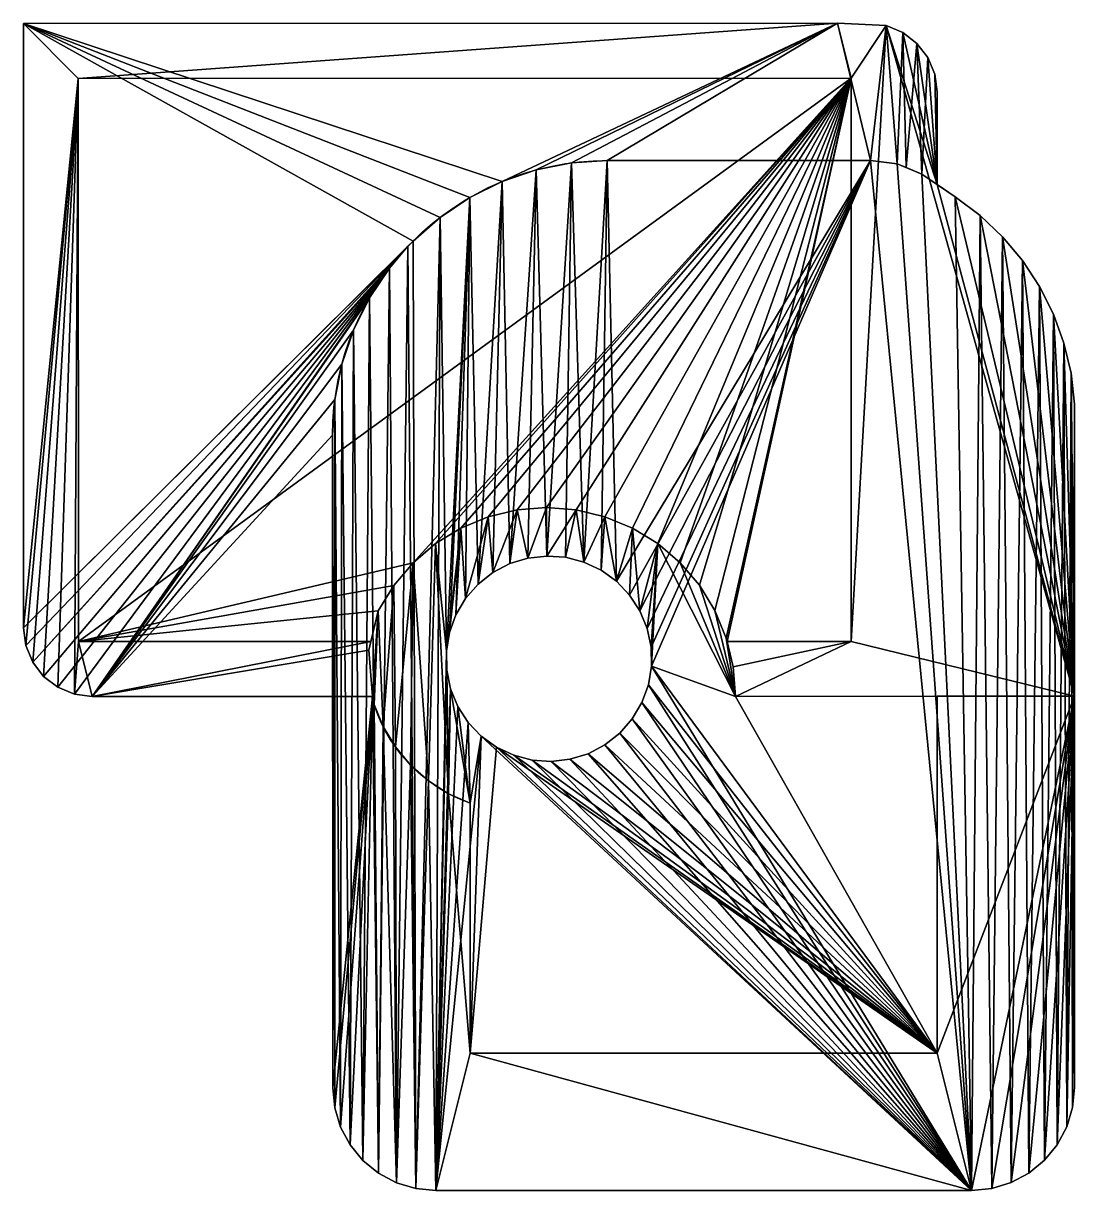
# Model space of a CAD drawing. Extents: x 117 to 132.3, y 125.4 to 142.4.
import ezdxf

# ---------------------------------------------------------------- set-up
doc = ezdxf.new("R2010")
doc.units = 0
doc.layers.get('0').update_dxf_attribs({"color": 13, "linetype": 'CONTINUOUS'})

# ---------------------------------------------------------------- blocks, each defined once
blk = doc.blocks.new('GROUP_1')
for p, q in [((11.85, 16.998, 12.348), (0, 16.995, 12.348)), ((11.85, 16.998, 12.348), (12.56, 16.964, 12.348)), ((11.85, 16.998, 7.348), (11.85, 16.998, 12.348)), ((11.85, 16.998, 7.348), (0, 16.995, 7.348)), ((0.002, 8.195, 7.348), (0, 16.995, 7.348)), ((0, 16.995, 12.348), (0.002, 8.195, 12.348)), ((0, 16.995, 12.348), (0, 16.995, 7.348)), ((11.85, 16.998, 7.348), (12.56, 16.964, 7.348)), ((12.56, 16.964, 12.348), (12.802, 16.864, 12.348)), ((12.56, 16.964, 7.348), (12.802, 16.864, 7.348)), ((12.56, 16.964, 7.348), (12.56, 16.964, 12.348)), ((12.802, 16.864, 12.348), (13.009, 16.705, 12.348)), ((12.802, 16.864, 7.348), (13.009, 16.705, 7.348)), ((12.802, 16.864, 7.348), (12.802, 16.864, 12.348)), ((13.009, 16.705, 12.348), (13.168, 16.498, 12.348)), ((13.009, 16.705, 7.348), (13.168, 16.498, 7.348)), ((13.009, 16.705, 7.348), (13.009, 16.705, 12.348)), ((13.168, 16.498, 12.348), (13.268, 16.257, 12.348)), ((13.168, 16.498, 7.348), (13.268, 16.257, 7.348)), ((13.168, 16.498, 7.348), (13.168, 16.498, 12.348)), ((12.05, 16.198, 12.348), (0.8, 16.195, 12.348)), ((12.05, 16.198, 9.348), (0.8, 16.195, 9.348)), ((0.8, 16.195, 12.348), (0.802, 7.995, 12.348)), ((0.8, 16.195, 12.348), (0.8, 16.195, 9.348)), ((0.8, 16.195, 9.348), (0.802, 7.995, 9.348)), ((12.052, 7.998, 12.348), (12.05, 16.198, 12.348)), ((12.05, 16.198, 12.348), (12.05, 16.198, 9.348)), ((12.052, 7.998, 9.348), (12.05, 16.198, 9.348)), ((13.268, 16.257, 12.348), (13.302, 15.998, 12.348)), ((13.268, 16.257, 7.348), (13.302, 15.998, 7.348)), ((13.268, 16.257, 7.348), (13.268, 16.257, 12.348)), ((13.302, 14.65, 12.348), (13.302, 15.998, 12.348)), ((13.302, 14.65, 7.348), (13.302, 15.998, 7.348)), ((13.302, 15.998, 7.348), (13.302, 15.998, 12.348)), ((7.979, 14.966), (7.979, 14.966, 7.348)), ((12.331, 15.002, 7.348), (8.501, 15.001, 7.348)), ((12.331, 15.002), (8.501, 15.001)), ((8.501, 15.001), (8.501, 15.001, 7.348)), ((12.331, 15.002), (12.331, 15.002, 7.348)), ((7.466, 14.863), (7.466, 14.863, 7.348)), ((12.719, 14.951), (12.719, 14.951, 7.348)), ((13.081, 14.801), (13.081, 14.801, 7.348)), ((13.081, 14.801, 7.348), (13.302, 14.65, 7.348)), ((13.081, 14.801), (13.567, 14.469)), ((6.97, 14.695), (6.97, 14.695, 7.348)), ((13.302, 14.65, 7.348), (13.302, 14.65, 12.348)), ((13.302, 14.65, 12.348), (13.567, 14.469, 12.348)), ((6.501, 14.463), (6.501, 14.463, 7.348)), ((13.567, 14.469), (13.929, 14.199)), ((13.567, 14.469), (13.567, 14.469, 12.348)), ((13.567, 14.469, 12.348), (13.929, 14.199, 12.348)), ((6.067, 14.172), (6.067, 14.172, 7.348)), ((13.929, 14.199), (13.929, 14.199, 12.348)), ((13.929, 14.199, 12.348), (14.256, 13.89, 12.348)), ((13.929, 14.199), (14.256, 13.89)), ((5.673, 13.827), (5.673, 13.827, 7.348)), ((14.256, 13.89), (14.256, 13.89, 12.348)), ((14.256, 13.89), (14.546, 13.544)), ((14.256, 13.89, 12.348), (14.546, 13.544, 12.348)), ((5.597, 13.751), (5.597, 13.751, 7.348)), ((5.329, 13.434), (5.329, 13.434, 7.348)), ((14.546, 13.544), (14.546, 13.544, 12.348)), ((14.546, 13.544), (14.793, 13.167)), ((14.546, 13.544, 12.348), (14.793, 13.167, 12.348)), ((14.793, 13.167), (14.995, 12.764)), ((14.793, 13.167), (14.793, 13.167, 12.348)), ((14.793, 13.167, 12.348), (14.995, 12.764, 12.348)), ((5.038, 12.999), (5.038, 12.999, 7.348)), ((14.995, 12.764), (14.995, 12.764, 12.348)), ((14.995, 12.764, 12.348), (15.148, 12.34, 12.348)), ((14.995, 12.764), (15.148, 12.34)), ((4.807, 12.53), (4.807, 12.53, 7.348)), ((15.148, 12.34, 12.348), (15.251, 11.901, 12.348)), ((15.148, 12.34), (15.148, 12.34, 12.348)), ((15.148, 12.34), (15.251, 11.901)), ((4.638, 12.035), (4.638, 12.035, 7.348)), ((15.251, 11.901, 12.348), (15.303, 11.453, 12.348)), ((15.251, 11.901), (15.303, 11.453)), ((15.251, 11.901), (15.251, 11.901, 12.348)), ((4.536, 11.522), (4.536, 11.522, 7.348)), ((15.303, 11.453), (15.304, 1.502)), ((15.303, 11.453), (15.303, 11.453, 12.348)), ((15.303, 11.453, 12.348), (15.303, 7.199, 12.348)), ((4.503, 7.196, 7.348), (4.502, 11, 7.348)), ((4.502, 11), (4.502, 11, 7.348)), ((4.504, 1.5), (4.502, 11)), ((7.187, 9.913, 9.348), (6.767, 9.812, 9.348)), ((7.617, 9.947, 9.348), (7.187, 9.913, 9.348)), ((7.187, 9.913, 9.348), (7.187, 9.913, 2)), ((8.047, 9.913, 9.348), (7.617, 9.947, 9.348)), ((7.617, 9.947, 9.348), (7.617, 9.947, 2)), ((8.047, 9.913, 9.348), (8.047, 9.913, 2)), ((8.467, 9.812, 9.348), (8.047, 9.913, 9.348)), ((6.767, 9.812, 9.348), (6.369, 9.646, 9.348)), ((6.767, 9.812, 9.348), (6.767, 9.812, 2)), ((8.866, 9.647, 9.348), (8.467, 9.812, 9.348)), ((8.467, 9.812, 9.348), (8.467, 9.812, 2)), ((6.369, 9.646, 9.348), (6.001, 9.421, 9.348)), ((6.369, 9.646, 9.348), (6.369, 9.646, 2)), ((8.866, 9.647, 9.348), (8.866, 9.647, 2)), ((9.234, 9.422, 9.348), (8.866, 9.647, 9.348)), ((6.001, 9.421, 9.348), (5.673, 9.141, 9.348)), ((6.001, 9.421, 9.348), (6.001, 9.421, 2)), ((9.562, 9.142, 9.348), (9.234, 9.422, 9.348)), ((9.234, 9.422, 9.348), (9.234, 9.422, 2)), ((7.344, 9.211), (7.08, 9.13)), ((7.08, 9.13, 2), (7.344, 9.211, 2)), ((7.619, 9.241), (7.344, 9.211)), ((7.344, 9.211, 2), (7.619, 9.241, 2)), ((7.344, 9.211), (7.344, 9.211, 2)), ((7.619, 9.241), (7.619, 9.241, 2)), ((7.894, 9.222), (7.619, 9.241)), ((7.619, 9.241, 2), (7.894, 9.222, 2)), ((7.894, 9.222), (7.894, 9.222, 2)), ((8.161, 9.152), (7.894, 9.222)), ((7.894, 9.222, 2), (8.161, 9.152, 2)), ((5.673, 9.141, 9.348), (5.393, 8.812, 9.348)), ((5.673, 9.141, 9.348), (5.673, 9.141, 2)), ((7.08, 9.13), (6.836, 9.001)), ((6.836, 9.001, 2), (7.08, 9.13, 2)), ((7.08, 9.13), (7.08, 9.13, 2)), ((8.161, 9.152), (8.161, 9.152, 2)), ((8.411, 9.034), (8.161, 9.152)), ((8.161, 9.152, 2), (8.411, 9.034, 2)), ((8.411, 9.034), (8.411, 9.034, 2)), ((8.635, 8.873), (8.411, 9.034)), ((8.411, 9.034, 2), (8.635, 8.873, 2)), ((9.842, 8.814, 9.348), (9.562, 9.142, 9.348)), ((9.562, 9.142, 9.348), (9.562, 9.142, 2)), ((6.836, 9.001), (6.619, 8.83)), ((6.619, 8.83, 2), (6.836, 9.001, 2)), ((6.836, 9.001), (6.836, 9.001, 2)), ((8.825, 8.673), (8.635, 8.873)), ((8.635, 8.873, 2), (8.825, 8.673, 2)), ((8.635, 8.873), (8.635, 8.873, 2)), ((5.393, 8.812, 9.348), (5.167, 8.444, 9.348)), ((5.393, 8.812, 9.348), (5.393, 8.812, 2)), ((6.437, 8.623, 2), (6.619, 8.83, 2)), ((6.619, 8.83), (6.437, 8.623)), ((6.619, 8.83), (6.619, 8.83, 2)), ((8.825, 8.673), (8.825, 8.673, 2)), ((8.975, 8.441), (8.825, 8.673)), ((8.825, 8.673, 2), (8.975, 8.441, 2)), ((10.068, 8.446, 9.348), (9.842, 8.814, 9.348)), ((9.842, 8.814, 9.348), (9.842, 8.814, 2)), ((6.437, 8.623, 2), (6.297, 8.385, 2)), ((6.437, 8.623), (6.297, 8.385)), ((6.437, 8.623), (6.437, 8.623, 2)), ((5.029, 7.869, 2), (5.167, 8.444, 2)), ((5.167, 8.444, 9.348), (5.059, 7.996, 9.348)), ((5.167, 8.444, 9.348), (5.167, 8.444, 2)), ((6.203, 8.125, 2), (6.297, 8.385, 2)), ((6.297, 8.385), (6.203, 8.125)), ((6.297, 8.385), (6.297, 8.385, 2)), ((9.08, 8.186), (8.975, 8.441)), ((8.975, 8.441), (8.975, 8.441, 2)), ((8.975, 8.441, 2), (9.08, 8.186, 2)), ((10.233, 8.047, 9.348), (10.068, 8.446, 9.348)), ((10.068, 8.446, 9.348), (10.068, 8.446, 2)), ((0.002, 8.195, 7.348), (0.002, 8.195, 12.348)), ((9.137, 7.915), (9.08, 8.186)), ((9.08, 8.186), (9.08, 8.186, 2)), ((9.08, 8.186, 2), (9.137, 7.915, 2)), ((5.059, 7.996, 12.348), (0.802, 7.995, 12.348)), ((0.802, 7.995, 9.348), (5.059, 7.996, 9.348)), ((0.802, 7.995, 12.348), (0.802, 7.995, 9.348)), ((5.029, 7.869, 12.348), (5.059, 7.996, 12.348)), ((5.059, 7.996, 9.348), (5.059, 7.996, 12.348)), ((6.158, 7.853, 2), (6.203, 8.125, 2)), ((6.203, 8.125), (6.158, 7.853)), ((6.203, 8.125), (6.203, 8.125, 2)), ((10.233, 8.047, 9.348), (10.233, 8.047, 2)), ((10.233, 8.047, 9.348), (10.245, 7.997, 9.348)), ((12.052, 7.998, 12.348), (10.245, 7.997, 12.348)), ((12.052, 7.998, 9.348), (10.245, 7.997, 9.348)), ((10.245, 7.997, 9.348), (10.245, 7.997, 12.348)), ((12.052, 7.998, 12.348), (12.052, 7.998, 9.348)), ((0.036, 7.936, 7.348), (0.036, 7.936, 12.348)), ((5.081, 7.196, 12.348), (5.029, 7.869, 12.348)), ((5.029, 7.869, 12.348), (5.029, 7.869, 2)), ((5.081, 7.196, 2), (5.029, 7.869, 2)), ((6.158, 7.853), (6.158, 7.853, 2)), ((6.163, 7.577, 2), (6.158, 7.853, 2)), ((6.158, 7.853), (6.163, 7.577)), ((9.143, 7.639), (9.137, 7.915)), ((9.137, 7.915), (9.137, 7.915, 2)), ((9.137, 7.915, 2), (9.143, 7.639, 2)), ((0.136, 7.695, 7.348), (0.136, 7.695, 12.348)), ((0.295, 7.488, 7.348), (0.295, 7.488, 12.348)), ((6.163, 7.577), (6.163, 7.577, 2)), ((6.22, 7.306, 2), (6.163, 7.577, 2)), ((6.163, 7.577), (6.22, 7.306)), ((9.098, 7.367), (9.143, 7.639)), ((9.143, 7.639, 2), (9.098, 7.367, 2)), ((9.143, 7.639), (9.143, 7.639, 2)), ((10.334, 7.627, 12.348), (10.334, 7.627, 2)), ((0.502, 7.329, 7.348), (0.502, 7.329, 12.348)), ((9.003, 7.107), (9.098, 7.367)), ((9.098, 7.367, 2), (9.003, 7.107, 2)), ((9.098, 7.367), (9.098, 7.367, 2)), ((0.744, 7.229, 7.348), (0.744, 7.229, 12.348)), ((1.003, 7.195, 7.348), (4.503, 7.196, 7.348)), ((1.003, 7.195, 12.348), (5.081, 7.196, 12.348)), ((1.003, 7.195, 7.348), (1.003, 7.195, 12.348)), ((4.504, 1.5, 7.348), (4.503, 7.196, 7.348)), ((4.503, 7.196, 7.348), (5.081, 7.196, 7.348)), ((5.081, 7.196, 2), (5.081, 7.196, 7.348)), ((5.081, 7.196, 12.348), (5.081, 7.196, 7.348)), ((6.22, 7.306), (6.22, 7.306, 2)), ((6.22, 7.306, 2), (6.325, 7.051, 2)), ((6.22, 7.306), (6.325, 7.051)), ((10.368, 7.197, 12.348), (15.303, 7.199, 12.348)), ((10.368, 7.197, 2), (13.303, 7.198, 2)), ((10.368, 7.197, 12.348), (10.368, 7.197, 2)), ((13.303, 7.198, 7.348), (15.303, 7.199, 7.348)), ((13.303, 7.198, 2), (13.303, 7.198, 7.348)), ((13.303, 7.198, 7.348), (13.304, 2.002, 7.348)), ((13.303, 7.198, 2), (13.304, 2.002, 2)), ((15.303, 7.199, 7.348), (15.303, 7.199, 12.348)), ((15.303, 7.199, 7.348), (15.304, 1.502, 7.348)), ((5.108, 7.078, 7.348), (5.108, 7.078, 2)), ((6.325, 7.051), (6.325, 7.051, 2)), ((6.325, 7.051), (6.475, 6.819)), ((6.475, 6.819, 2), (6.325, 7.051, 2)), ((8.863, 6.87), (9.003, 7.107)), ((9.003, 7.107, 2), (8.863, 6.87, 2)), ((9.003, 7.107), (9.003, 7.107, 2)), ((6.475, 6.819), (6.666, 6.619)), ((6.475, 6.819), (6.475, 6.819, 2)), ((6.666, 6.619, 2), (6.475, 6.819, 2)), ((8.681, 6.662), (8.863, 6.87)), ((8.863, 6.87, 2), (8.681, 6.662, 2)), ((8.863, 6.87), (8.863, 6.87, 2)), ((5.238, 6.758, 7.348), (5.238, 6.758, 2)), ((8.464, 6.491), (8.681, 6.662)), ((8.681, 6.662, 2), (8.464, 6.491, 2)), ((8.681, 6.662), (8.681, 6.662, 2)), ((5.416, 6.461, 7.348), (5.416, 6.461, 2)), ((6.666, 6.619), (6.889, 6.458)), ((6.666, 6.619), (6.666, 6.619, 2)), ((6.889, 6.458, 2), (6.666, 6.619, 2)), ((8.22, 6.362), (8.464, 6.491)), ((8.464, 6.491, 2), (8.22, 6.362, 2)), ((8.464, 6.491), (8.464, 6.491, 2)), ((6.889, 6.458), (7.139, 6.34)), ((6.889, 6.458), (6.889, 6.458, 2)), ((7.139, 6.34, 2), (6.889, 6.458, 2)), ((7.139, 6.34), (7.406, 6.27)), ((7.139, 6.34), (7.139, 6.34, 2)), ((7.406, 6.27, 2), (7.139, 6.34, 2)), ((7.956, 6.281), (8.22, 6.362)), ((8.22, 6.362, 2), (7.956, 6.281, 2)), ((8.22, 6.362), (8.22, 6.362, 2)), ((5.637, 6.195, 7.348), (5.637, 6.195, 2)), ((7.406, 6.27), (7.682, 6.25)), ((7.406, 6.27), (7.406, 6.27, 2)), ((7.682, 6.25, 2), (7.406, 6.27, 2)), ((7.682, 6.25), (7.956, 6.281)), ((7.956, 6.281, 2), (7.682, 6.25, 2)), ((7.682, 6.25), (7.682, 6.25, 2)), ((7.956, 6.281), (7.956, 6.281, 2)), ((5.896, 5.966, 7.348), (5.896, 5.966, 2)), ((6.187, 5.779, 7.348), (6.187, 5.779, 2)), ((6.503, 5.64, 7.348), (6.503, 5.64, 2)), ((6.504, 2, 7.348), (6.503, 5.64, 7.348)), ((6.504, 2, 2), (6.503, 5.64, 2)), ((13.304, 2.002, 2), (6.504, 2, 2)), ((13.304, 2.002, 7.348), (6.504, 2, 7.348)), ((6.504, 2, 2), (6.504, 2, 7.348)), ((13.304, 2.002, 2), (13.304, 2.002, 7.348)), ((4.504, 1.5), (4.504, 1.5, 7.348)), ((15.304, 1.502), (15.304, 1.502, 7.348)), ((4.533, 1.207), (4.533, 1.207, 7.348)), ((15.275, 1.21), (15.275, 1.21, 7.348)), ((4.618, 0.926), (4.618, 0.926, 7.348)), ((15.19, 0.928), (15.19, 0.928, 7.348)), ((4.757, 0.666), (4.757, 0.666, 7.348)), ((15.051, 0.669), (15.051, 0.669, 7.348)), ((4.944, 0.439), (4.944, 0.439, 7.348)), ((14.865, 0.442), (14.865, 0.442, 7.348)), ((5.171, 0.253), (5.171, 0.253, 7.348)), ((14.638, 0.255), (14.638, 0.255, 7.348)), ((5.43, 0.114), (5.43, 0.114, 7.348)), ((5.712, 0.029), (5.712, 0.029, 7.348)), ((6.004, 0), (13.804, 0.002)), ((6.004, 0, 7.348), (13.804, 0.002, 7.348)), ((6.004, 0), (6.004, 0, 7.348)), ((13.804, 0.002), (13.804, 0.002, 7.348)), ((14.097, 0.031), (14.097, 0.031, 7.348)), ((14.378, 0.116), (14.378, 0.116, 7.348))]:
    blk.add_line(p, q)
for points in [[(4.502, 11, 7.348), (4.536, 11.522, 7.348), (4.638, 12.035, 7.348), (4.807, 12.53, 7.348), (5.038, 12.999, 7.348), (5.329, 13.434, 7.348), (5.597, 13.751, 7.348), (5.673, 13.827, 7.348), (6.067, 14.172, 7.348), (6.501, 14.463, 7.348), (6.97, 14.695, 7.348), (7.466, 14.863, 7.348), (7.979, 14.966, 7.348), (8.501, 15.001, 7.348)], [(13.081, 14.801, 7.348), (12.851, 14.896, 7.348), (12.719, 14.951, 7.348), (12.331, 15.002, 7.348)], [(13.081, 14.801, 0), (12.719, 14.951, 0), (12.331, 15.002, 0)], [(5.167, 8.444, 2), (5.393, 8.812, 2), (5.673, 9.141, 2), (6.001, 9.421, 2), (6.369, 9.646, 2), (6.767, 9.812, 2), (7.187, 9.913, 2), (7.617, 9.947, 2), (8.047, 9.913, 2), (8.467, 9.812, 2), (8.866, 9.647, 2), (9.234, 9.422, 2), (9.562, 9.142, 2), (9.842, 8.814, 2), (10.068, 8.446, 2), (10.233, 8.047, 2), (10.334, 7.627, 2), (10.368, 7.197, 2)], [(1.003, 7.195, 7.348), (0.744, 7.229, 7.348), (0.502, 7.329, 7.348), (0.295, 7.488, 7.348), (0.136, 7.695, 7.348), (0.036, 7.936, 7.348), (0.002, 8.195, 7.348)], [(1.003, 7.195, 12.348), (0.744, 7.229, 12.348), (0.502, 7.329, 12.348), (0.295, 7.488, 12.348), (0.136, 7.695, 12.348), (0.036, 7.936, 12.348), (0.002, 8.195, 12.348)], [(10.245, 7.997, 12.348), (10.334, 7.627, 12.348), (10.368, 7.197, 12.348)], [(4.504, 1.5, 7.348), (4.533, 1.207, 7.348), (4.618, 0.926, 7.348), (4.757, 0.666, 7.348), (4.944, 0.439, 7.348), (5.171, 0.253, 7.348), (5.43, 0.114, 7.348), (5.712, 0.029, 7.348), (6.004, 0, 7.348)], [(4.504, 1.5, 0), (4.533, 1.207, 0), (4.618, 0.926, 0), (4.757, 0.666, 0), (4.944, 0.439, 0), (5.171, 0.253, 0), (5.43, 0.114, 0), (5.712, 0.029, 0), (6.004, 0, 0)], [(13.804, 0.002, 7.348), (14.097, 0.031, 7.348), (14.378, 0.116, 7.348), (14.638, 0.255, 7.348), (14.865, 0.442, 7.348), (15.051, 0.669, 7.348), (15.19, 0.928, 7.348), (15.275, 1.21, 7.348), (15.304, 1.502, 7.348)], [(13.804, 0.002, 0), (14.097, 0.031, 0), (14.378, 0.116, 0), (14.638, 0.255, 0), (14.865, 0.442, 0), (15.051, 0.669, 0), (15.19, 0.928, 0), (15.275, 1.21, 0), (15.304, 1.502, 0)]]:
    blk.add_polyline3d(points)
at = {"extrusion": (-2.83202e-18, -3.71057e-15, -1)}
for centre, radius, start, end in [((-8.505, 10.997), 4.004, 0.0357, 89.9347), ((-7.25, 7.76, -2), 2.248, 289.4169, 345.4327)]:
    blk.add_arc(centre, radius, start, end, dxfattribs=at)
at = {"extrusion": (3.7507e-15, 6.93812e-15, -1)}
blk.add_arc((-7.25, 7.76, -7.348), 2.248, 289.4169, 345.4327, dxfattribs=at)
mesh = blk.add_polyface()
corners = [(0, 16.995, 7.348), (11.85, 16.998, 12.348), (11.85, 16.998, 7.348), (0, 16.995, 12.348)]
mesh.append_faces([[corners[k] for k in face] for face in [(0, 1, 2), (1, 0, 3)]], dxfattribs={"vtx0": -1})
mesh = blk.add_polyface()
corners = [(5.081, 7.196, 12.348), (5.029, 7.869, 12.348), (1.003, 7.195, 12.348), (0.744, 7.229, 12.348), (0.802, 7.995, 12.348), (0.8, 16.195, 12.348), (5.059, 7.996, 12.348), (10.334, 7.627, 12.348), (12.052, 7.998, 12.348), (10.245, 7.997, 12.348), (10.368, 7.197, 12.348), (15.303, 7.199, 12.348), (12.56, 16.964, 12.348), (13.302, 14.65, 12.348), (12.802, 16.864, 12.348), (13.009, 16.705, 12.348), (13.168, 16.498, 12.348), (13.268, 16.257, 12.348), (13.302, 15.998, 12.348), (13.567, 14.469, 12.348), (13.929, 14.199, 12.348), (14.256, 13.89, 12.348), (14.546, 13.544, 12.348), (14.793, 13.167, 12.348), (14.995, 12.764, 12.348), (15.148, 12.34, 12.348), (15.251, 11.901, 12.348), (15.303, 11.453, 12.348), (0, 16.995, 12.348), (11.85, 16.998, 12.348), (0.002, 8.195, 12.348), (0.036, 7.936, 12.348), (0.136, 7.695, 12.348), (0.295, 7.488, 12.348), (0.502, 7.329, 12.348), (12.05, 16.198, 12.348)]
mesh.append_faces([[corners[k] for k in face] for face in [(7, 8, 9), (17, 13, 18), (26, 11, 27)]], dxfattribs={"vtx0": -1})
mesh.append_faces([[corners[k] for k in face] for face in [(4, 2, 6), (6, 2, 1), (12, 13, 14), (14, 13, 15), (15, 13, 16), (16, 13, 17), (13, 11, 19), (19, 11, 20), (20, 11, 21), (21, 11, 22), (22, 11, 23), (23, 11, 24), (24, 11, 25), (25, 11, 26), (28, 5, 29), (29, 35, 12)]], dxfattribs={"vtx0": -1, "vtx1": -1})
mesh.append_faces([[corners[k] for k in face] for face in [(8, 11, 12), (12, 11, 13)]], dxfattribs={"vtx0": -1, "vtx1": -1, "vtx2": -1})
mesh.append_faces([[corners[k] for k in face] for face in [(3, 4, 5), (4, 3, 2), (8, 7, 10), (8, 10, 11), (5, 28, 30), (5, 30, 31), (5, 31, 32), (5, 32, 33), (5, 33, 34), (5, 34, 3), (29, 5, 35), (12, 35, 8)]], dxfattribs={"vtx0": -1, "vtx2": -1})
mesh.append_faces([[corners[k] for k in face] for face in [(0, 1, 2)]], dxfattribs={"vtx1": -1})
mesh = blk.add_polyface()
corners = [(11.85, 16.998, 12.348), (12.56, 16.964, 7.348), (11.85, 16.998, 7.348), (12.56, 16.964, 12.348)]
mesh.append_faces([[corners[k] for k in face] for face in [(0, 1, 2), (1, 0, 3)]], dxfattribs={"vtx0": -1})
mesh = blk.add_polyface()
corners = [(0, 16.995, 7.348), (5.673, 13.827, 7.348), (0.002, 8.195, 7.348), (6.067, 14.172, 7.348), (6.501, 14.463, 7.348), (6.97, 14.695, 7.348), (11.85, 16.998, 7.348), (5.597, 13.751, 7.348), (0.036, 7.936, 7.348), (0.136, 7.695, 7.348), (5.329, 13.434, 7.348), (0.295, 7.488, 7.348), (0.502, 7.329, 7.348), (0.744, 7.229, 7.348), (1.003, 7.195, 7.348), (5.038, 12.999, 7.348), (4.807, 12.53, 7.348), (4.638, 12.035, 7.348), (4.536, 11.522, 7.348), (4.502, 11, 7.348), (7.466, 14.863, 7.348), (7.979, 14.966, 7.348), (8.501, 15.001, 7.348), (12.331, 15.002, 7.348), (12.56, 16.964, 7.348), (12.719, 14.951, 7.348), (12.802, 16.864, 7.348), (12.851, 14.896, 7.348), (13.009, 16.705, 7.348), (13.081, 14.801, 7.348), (13.168, 16.498, 7.348), (13.302, 14.65, 7.348), (13.268, 16.257, 7.348), (13.302, 15.998, 7.348), (4.503, 7.196, 7.348)]
mesh.append_faces([[corners[k] for k in face] for face in [(31, 32, 33)]], dxfattribs={"vtx0": -1})
mesh.append_faces([[corners[k] for k in face] for face in [(0, 1, 2), (1, 0, 3), (3, 0, 4), (4, 0, 5), (2, 7, 8), (8, 7, 9), (9, 10, 11), (11, 10, 12), (12, 10, 13), (13, 10, 14), (5, 6, 20), (20, 6, 21), (21, 6, 22), (22, 6, 23), (23, 24, 25), (25, 26, 27), (27, 28, 29), (29, 30, 31)]], dxfattribs={"vtx0": -1, "vtx1": -1})
mesh.append_faces([[corners[k] for k in face] for face in [(5, 0, 6), (2, 1, 7), (9, 7, 10), (14, 10, 15), (14, 15, 16), (14, 16, 17), (14, 17, 18), (14, 18, 19), (23, 6, 24), (25, 24, 26), (27, 26, 28), (29, 28, 30), (31, 30, 32)]], dxfattribs={"vtx0": -1, "vtx2": -1})
mesh.append_faces([[corners[k] for k in face] for face in [(34, 14, 19)]], dxfattribs={"vtx1": -1})
mesh = blk.add_polyface()
corners = [(0.002, 8.195, 12.348), (0, 16.995, 7.348), (0.002, 8.195, 7.348), (0, 16.995, 12.348)]
mesh.append_faces([[corners[k] for k in face] for face in [(0, 1, 2), (1, 0, 3)]], dxfattribs={"vtx0": -1})
mesh = blk.add_polyface()
corners = [(12.56, 16.964, 12.348), (12.802, 16.864, 7.348), (12.56, 16.964, 7.348), (12.802, 16.864, 12.348)]
mesh.append_faces([[corners[k] for k in face] for face in [(0, 1, 2), (1, 0, 3)]], dxfattribs={"vtx0": -1})
mesh = blk.add_polyface()
corners = [(12.802, 16.864, 12.348), (13.009, 16.705, 7.348), (12.802, 16.864, 7.348), (13.009, 16.705, 12.348)]
mesh.append_faces([[corners[k] for k in face] for face in [(0, 1, 2), (1, 0, 3)]], dxfattribs={"vtx0": -1})
mesh = blk.add_polyface()
corners = [(13.009, 16.705, 7.348), (13.168, 16.498, 12.348), (13.168, 16.498, 7.348), (13.009, 16.705, 12.348)]
mesh.append_faces([[corners[k] for k in face] for face in [(0, 1, 2), (1, 0, 3)]], dxfattribs={"vtx0": -1})
mesh = blk.add_polyface()
corners = [(13.168, 16.498, 7.348), (13.268, 16.257, 12.348), (13.268, 16.257, 7.348), (13.168, 16.498, 12.348)]
mesh.append_faces([[corners[k] for k in face] for face in [(0, 1, 2), (1, 0, 3)]], dxfattribs={"vtx0": -1})
mesh = blk.add_polyface()
corners = [(12.05, 16.198, 12.348), (0.8, 16.195, 9.348), (12.05, 16.198, 9.348), (0.8, 16.195, 12.348)]
mesh.append_faces([[corners[k] for k in face] for face in [(0, 1, 2), (1, 0, 3)]], dxfattribs={"vtx0": -1})
mesh = blk.add_polyface()
corners = [(0.802, 7.995, 9.348), (12.05, 16.198, 9.348), (0.8, 16.195, 9.348), (5.673, 9.141, 9.348), (5.393, 8.812, 9.348), (5.167, 8.444, 9.348), (5.059, 7.996, 9.348), (6.001, 9.421, 9.348), (6.369, 9.646, 9.348), (6.767, 9.812, 9.348), (7.187, 9.913, 9.348), (7.617, 9.947, 9.348), (8.047, 9.913, 9.348), (8.467, 9.812, 9.348), (8.866, 9.647, 9.348), (9.234, 9.422, 9.348), (9.562, 9.142, 9.348), (9.842, 8.814, 9.348), (10.068, 8.446, 9.348), (10.233, 8.047, 9.348), (10.245, 7.997, 9.348), (12.052, 7.998, 9.348)]
mesh.append_faces([[corners[k] for k in face] for face in [(0, 1, 2), (5, 0, 6), (1, 20, 21)]], dxfattribs={"vtx0": -1})
mesh.append_faces([[corners[k] for k in face] for face in [(3, 0, 4), (4, 0, 5)]], dxfattribs={"vtx0": -1, "vtx1": -1})
mesh.append_faces([[corners[k] for k in face] for face in [(1, 0, 3)]], dxfattribs={"vtx0": -1, "vtx1": -1, "vtx2": -1})
mesh.append_faces([[corners[k] for k in face] for face in [(1, 3, 7), (1, 7, 8), (1, 8, 9), (1, 9, 10), (1, 10, 11), (1, 11, 12), (1, 12, 13), (1, 13, 14), (1, 14, 15), (1, 15, 16), (1, 16, 17), (1, 17, 18), (1, 18, 19), (1, 19, 20)]], dxfattribs={"vtx0": -1, "vtx2": -1})
mesh = blk.add_polyface()
corners = [(0.8, 16.195, 9.348), (0.802, 7.995, 12.348), (0.802, 7.995, 9.348), (0.8, 16.195, 12.348)]
mesh.append_faces([[corners[k] for k in face] for face in [(0, 1, 2), (1, 0, 3)]], dxfattribs={"vtx0": -1})
mesh = blk.add_polyface()
corners = [(12.052, 7.998, 12.348), (12.05, 16.198, 9.348), (12.052, 7.998, 9.348), (12.05, 16.198, 12.348)]
mesh.append_faces([[corners[k] for k in face] for face in [(0, 1, 2), (1, 0, 3)]], dxfattribs={"vtx0": -1})
mesh = blk.add_polyface()
corners = [(13.268, 16.257, 7.348), (13.302, 15.998, 12.348), (13.302, 15.998, 7.348), (13.268, 16.257, 12.348)]
mesh.append_faces([[corners[k] for k in face] for face in [(0, 1, 2), (1, 0, 3)]], dxfattribs={"vtx0": -1})
mesh = blk.add_polyface()
corners = [(13.302, 15.998, 7.348), (13.302, 14.65, 12.348), (13.302, 14.65, 7.348), (13.302, 15.998, 12.348)]
mesh.append_faces([[corners[k] for k in face] for face in [(0, 1, 2), (1, 0, 3)]], dxfattribs={"vtx0": -1})
mesh = blk.add_polyface()
corners = [(6.501, 14.463), (6.158, 7.853), (6.067, 14.172), (6.203, 8.125), (6.297, 8.385), (6.437, 8.623), (6.619, 8.83), (6.97, 14.695), (6.836, 9.001), (7.08, 9.13), (7.466, 14.863), (7.344, 9.211), (7.619, 9.241), (7.979, 14.966), (7.894, 9.222), (8.161, 9.152), (8.501, 15.001), (8.411, 9.034), (8.635, 8.873), (12.331, 15.002), (8.825, 8.673), (8.975, 8.441), (9.08, 8.186), (9.137, 7.915), (9.143, 7.639), (4.536, 11.522), (4.504, 1.5), (4.502, 11), (4.533, 1.207), (4.618, 0.926), (4.638, 12.035), (4.757, 0.666), (4.807, 12.53), (4.944, 0.439), (5.038, 12.999), (5.171, 0.253), (5.329, 13.434), (5.43, 0.114), (5.597, 13.751), (5.712, 0.029), (5.673, 13.827), (6.004, 0), (6.163, 7.577), (6.22, 7.306), (6.325, 7.051), (6.475, 6.819), (6.666, 6.619), (13.804, 0.002), (6.889, 6.458), (7.139, 6.34), (7.406, 6.27), (7.682, 6.25), (7.956, 6.281), (8.22, 6.362), (8.464, 6.491), (8.681, 6.662), (8.863, 6.87), (9.003, 7.107), (9.098, 7.367), (12.719, 14.951), (13.081, 14.801), (13.567, 14.469), (13.929, 14.199), (14.097, 0.031), (14.256, 13.89), (14.378, 0.116), (14.546, 13.544), (14.638, 0.255), (14.793, 13.167), (14.865, 0.442), (14.995, 12.764), (15.051, 0.669), (15.148, 12.34), (15.19, 0.928), (15.251, 11.901), (15.275, 1.21), (15.303, 11.453), (15.304, 1.502)]
mesh.append_faces([[corners[k] for k in face] for face in [(25, 26, 27), (75, 76, 77)]], dxfattribs={"vtx0": -1})
mesh.append_faces([[corners[k] for k in face] for face in [(0, 1, 2), (1, 0, 3), (3, 0, 4), (4, 0, 5), (5, 0, 6), (6, 7, 8), (8, 7, 9), (9, 10, 11), (11, 10, 12), (12, 13, 14), (14, 13, 15), (15, 16, 17), (17, 16, 18), (18, 19, 20), (20, 19, 21), (21, 19, 22), (22, 19, 23), (23, 19, 24), (26, 25, 28), (28, 25, 29), (29, 30, 31), (31, 32, 33), (33, 34, 35), (35, 36, 37), (37, 38, 39), (39, 2, 41), (41, 46, 47), (47, 62, 63), (63, 64, 65), (65, 66, 67), (67, 68, 69), (69, 70, 71), (71, 72, 73), (73, 74, 75)]], dxfattribs={"vtx0": -1, "vtx1": -1})
mesh.append_faces([[corners[k] for k in face] for face in [(41, 2, 1), (47, 24, 19)]], dxfattribs={"vtx0": -1, "vtx1": -1, "vtx2": -1})
mesh.append_faces([[corners[k] for k in face] for face in [(6, 0, 7), (9, 7, 10), (12, 10, 13), (15, 13, 16), (18, 16, 19), (29, 25, 30), (31, 30, 32), (33, 32, 34), (35, 34, 36), (37, 36, 38), (39, 38, 40), (39, 40, 2), (41, 1, 42), (41, 42, 43), (41, 43, 44), (41, 44, 45), (41, 45, 46), (47, 46, 48), (47, 48, 49), (47, 49, 50), (47, 50, 51), (47, 51, 52), (47, 52, 53), (47, 53, 54), (47, 54, 55), (47, 55, 56), (47, 56, 57), (47, 57, 58), (47, 58, 24), (47, 19, 59), (47, 59, 60), (47, 60, 61), (47, 61, 62), (63, 62, 64), (65, 64, 66), (67, 66, 68), (69, 68, 70), (71, 70, 72), (73, 72, 74), (75, 74, 76)]], dxfattribs={"vtx0": -1, "vtx2": -1})
mesh = blk.add_polyface()
corners = [(7.466, 14.863, 7.348), (7.979, 14.966), (7.466, 14.863), (7.979, 14.966, 7.348)]
mesh.append_faces([[corners[k] for k in face] for face in [(0, 1, 2), (1, 0, 3)]], dxfattribs={"vtx0": -1})
mesh = blk.add_polyface()
corners = [(7.979, 14.966, 7.348), (8.501, 15.001), (7.979, 14.966), (8.501, 15.001, 7.348)]
mesh.append_faces([[corners[k] for k in face] for face in [(0, 1, 2), (1, 0, 3)]], dxfattribs={"vtx0": -1})
mesh = blk.add_polyface()
corners = [(8.501, 15.001, 7.348), (12.331, 15.002), (8.501, 15.001), (12.331, 15.002, 7.348)]
mesh.append_faces([[corners[k] for k in face] for face in [(0, 1, 2), (1, 0, 3)]], dxfattribs={"vtx0": -1})
mesh = blk.add_polyface()
corners = [(12.331, 15.002, 7.348), (12.719, 14.951), (12.331, 15.002), (12.719, 14.951, 7.348)]
mesh.append_faces([[corners[k] for k in face] for face in [(0, 1, 2), (1, 0, 3)]], dxfattribs={"vtx0": -1})
mesh = blk.add_polyface()
corners = [(6.97, 14.695, 7.348), (7.466, 14.863), (6.97, 14.695), (7.466, 14.863, 7.348)]
mesh.append_faces([[corners[k] for k in face] for face in [(0, 1, 2), (1, 0, 3)]], dxfattribs={"vtx0": -1})
mesh = blk.add_polyface()
corners = [(12.719, 14.951, 7.348), (13.081, 14.801), (12.719, 14.951), (13.081, 14.801, 7.348), (12.851, 14.896, 7.348)]
mesh.append_faces([[corners[k] for k in face] for face in [(0, 1, 2), (3, 0, 4)]], dxfattribs={"vtx0": -1})
mesh.append_faces([[corners[k] for k in face] for face in [(1, 0, 3)]], dxfattribs={"vtx0": -1, "vtx1": -1})
mesh = blk.add_polyface()
corners = [(13.081, 14.801, 7.348), (13.567, 14.469), (13.081, 14.801), (13.302, 14.65, 7.348), (13.567, 14.469, 12.348), (13.302, 14.65, 12.348)]
mesh.append_faces([[corners[k] for k in face] for face in [(0, 1, 2), (4, 3, 5)]], dxfattribs={"vtx0": -1})
mesh.append_faces([[corners[k] for k in face] for face in [(1, 3, 4)]], dxfattribs={"vtx0": -1, "vtx1": -1})
mesh.append_faces([[corners[k] for k in face] for face in [(1, 0, 3)]], dxfattribs={"vtx0": -1, "vtx2": -1})
mesh = blk.add_polyface()
corners = [(6.501, 14.463), (6.97, 14.695, 7.348), (6.97, 14.695), (6.501, 14.463, 7.348)]
mesh.append_faces([[corners[k] for k in face] for face in [(0, 1, 2), (1, 0, 3)]], dxfattribs={"vtx0": -1})
mesh = blk.add_polyface()
corners = [(6.067, 14.172, 7.348), (6.501, 14.463), (6.067, 14.172), (6.501, 14.463, 7.348)]
mesh.append_faces([[corners[k] for k in face] for face in [(0, 1, 2), (1, 0, 3)]], dxfattribs={"vtx0": -1})
mesh = blk.add_polyface()
corners = [(13.567, 14.469, 12.348), (13.929, 14.199), (13.567, 14.469), (13.929, 14.199, 12.348)]
mesh.append_faces([[corners[k] for k in face] for face in [(0, 1, 2), (1, 0, 3)]], dxfattribs={"vtx0": -1})
mesh = blk.add_polyface()
corners = [(5.673, 13.827), (6.067, 14.172, 7.348), (6.067, 14.172), (5.673, 13.827, 7.348)]
mesh.append_faces([[corners[k] for k in face] for face in [(0, 1, 2), (1, 0, 3)]], dxfattribs={"vtx0": -1})
mesh = blk.add_polyface()
corners = [(13.929, 14.199, 12.348), (14.256, 13.89), (13.929, 14.199), (14.256, 13.89, 12.348)]
mesh.append_faces([[corners[k] for k in face] for face in [(0, 1, 2), (1, 0, 3)]], dxfattribs={"vtx0": -1})
mesh = blk.add_polyface()
corners = [(5.597, 13.751, 7.348), (5.673, 13.827), (5.597, 13.751), (5.673, 13.827, 7.348)]
mesh.append_faces([[corners[k] for k in face] for face in [(0, 1, 2), (1, 0, 3)]], dxfattribs={"vtx0": -1})
mesh = blk.add_polyface()
corners = [(14.256, 13.89), (14.546, 13.544, 12.348), (14.546, 13.544), (14.256, 13.89, 12.348)]
mesh.append_faces([[corners[k] for k in face] for face in [(0, 1, 2), (1, 0, 3)]], dxfattribs={"vtx0": -1})
mesh = blk.add_polyface()
corners = [(5.329, 13.434, 7.348), (5.597, 13.751), (5.329, 13.434), (5.597, 13.751, 7.348)]
mesh.append_faces([[corners[k] for k in face] for face in [(0, 1, 2), (1, 0, 3)]], dxfattribs={"vtx0": -1})
mesh = blk.add_polyface()
corners = [(5.038, 12.999, 7.348), (5.329, 13.434), (5.038, 12.999), (5.329, 13.434, 7.348)]
mesh.append_faces([[corners[k] for k in face] for face in [(0, 1, 2), (1, 0, 3)]], dxfattribs={"vtx0": -1})
mesh = blk.add_polyface()
corners = [(14.546, 13.544), (14.793, 13.167, 12.348), (14.793, 13.167), (14.546, 13.544, 12.348)]
mesh.append_faces([[corners[k] for k in face] for face in [(0, 1, 2), (1, 0, 3)]], dxfattribs={"vtx0": -1})
mesh = blk.add_polyface()
corners = [(14.793, 13.167), (14.995, 12.764, 12.348), (14.995, 12.764), (14.793, 13.167, 12.348)]
mesh.append_faces([[corners[k] for k in face] for face in [(0, 1, 2), (1, 0, 3)]], dxfattribs={"vtx0": -1})
mesh = blk.add_polyface()
corners = [(4.807, 12.53, 7.348), (5.038, 12.999), (4.807, 12.53), (5.038, 12.999, 7.348)]
mesh.append_faces([[corners[k] for k in face] for face in [(0, 1, 2), (1, 0, 3)]], dxfattribs={"vtx0": -1})
mesh = blk.add_polyface()
corners = [(14.995, 12.764), (15.148, 12.34, 12.348), (15.148, 12.34), (14.995, 12.764, 12.348)]
mesh.append_faces([[corners[k] for k in face] for face in [(0, 1, 2), (1, 0, 3)]], dxfattribs={"vtx0": -1})
mesh = blk.add_polyface()
corners = [(4.638, 12.035, 7.348), (4.807, 12.53), (4.638, 12.035), (4.807, 12.53, 7.348)]
mesh.append_faces([[corners[k] for k in face] for face in [(0, 1, 2), (1, 0, 3)]], dxfattribs={"vtx0": -1})
mesh = blk.add_polyface()
corners = [(15.148, 12.34), (15.251, 11.901, 12.348), (15.251, 11.901), (15.148, 12.34, 12.348)]
mesh.append_faces([[corners[k] for k in face] for face in [(0, 1, 2), (1, 0, 3)]], dxfattribs={"vtx0": -1})
mesh = blk.add_polyface()
corners = [(4.536, 11.522, 7.348), (4.638, 12.035), (4.536, 11.522), (4.638, 12.035, 7.348)]
mesh.append_faces([[corners[k] for k in face] for face in [(0, 1, 2), (1, 0, 3)]], dxfattribs={"vtx0": -1})
mesh = blk.add_polyface()
corners = [(15.251, 11.901), (15.303, 11.453, 12.348), (15.303, 11.453), (15.251, 11.901, 12.348)]
mesh.append_faces([[corners[k] for k in face] for face in [(0, 1, 2), (1, 0, 3)]], dxfattribs={"vtx0": -1})
mesh = blk.add_polyface()
corners = [(4.502, 11, 7.348), (4.536, 11.522), (4.502, 11), (4.536, 11.522, 7.348)]
mesh.append_faces([[corners[k] for k in face] for face in [(0, 1, 2), (1, 0, 3)]], dxfattribs={"vtx0": -1})
mesh = blk.add_polyface()
corners = [(15.303, 11.453), (15.304, 1.502, 7.348), (15.304, 1.502), (15.303, 7.199, 7.348), (15.303, 11.453, 12.348), (15.303, 7.199, 12.348)]
mesh.append_faces([[corners[k] for k in face] for face in [(0, 1, 2), (3, 4, 5)]], dxfattribs={"vtx0": -1})
mesh.append_faces([[corners[k] for k in face] for face in [(1, 0, 3), (4, 3, 0)]], dxfattribs={"vtx0": -1, "vtx1": -1})
mesh = blk.add_polyface()
corners = [(4.504, 1.5, 7.348), (4.502, 11), (4.504, 1.5), (4.503, 7.196, 7.348), (4.502, 11, 7.348)]
mesh.append_faces([[corners[k] for k in face] for face in [(0, 1, 2), (1, 3, 4)]], dxfattribs={"vtx0": -1})
mesh.append_faces([[corners[k] for k in face] for face in [(1, 0, 3)]], dxfattribs={"vtx0": -1, "vtx2": -1})
mesh = blk.add_polyface()
corners = [(5.081, 7.196, 2), (5.167, 8.444, 2), (5.029, 7.869, 2), (5.108, 7.078, 2), (5.238, 6.758, 2), (5.393, 8.812, 2), (5.416, 6.461, 2), (5.673, 9.141, 2), (5.637, 6.195, 2), (5.896, 5.966, 2), (6.001, 9.421, 2), (6.187, 5.779, 2), (6.158, 7.853, 2), (6.163, 7.577, 2), (6.22, 7.306, 2), (6.503, 5.64, 2), (6.325, 7.051, 2), (6.475, 6.819, 2), (6.666, 6.619, 2), (6.504, 2, 2), (6.889, 6.458, 2), (13.304, 2.002, 2), (7.139, 6.34, 2), (7.406, 6.27, 2), (7.682, 6.25, 2), (7.956, 6.281, 2), (8.22, 6.362, 2), (8.464, 6.491, 2), (8.681, 6.662, 2), (8.863, 6.87, 2), (9.003, 7.107, 2), (9.098, 7.367, 2), (9.143, 7.639, 2), (10.368, 7.197, 2), (9.234, 9.422, 2), (9.562, 9.142, 2), (9.842, 8.814, 2), (10.068, 8.446, 2), (10.233, 8.047, 2), (10.334, 7.627, 2), (13.303, 7.198, 2), (6.369, 9.646, 2), (6.203, 8.125, 2), (6.297, 8.385, 2), (6.437, 8.623, 2), (6.767, 9.812, 2), (6.619, 8.83, 2), (6.836, 9.001, 2), (7.187, 9.913, 2), (7.08, 9.13, 2), (7.344, 9.211, 2), (7.617, 9.947, 2), (7.619, 9.241, 2), (8.047, 9.913, 2), (7.894, 9.222, 2), (8.161, 9.152, 2), (8.467, 9.812, 2), (8.411, 9.034, 2), (8.635, 8.873, 2), (8.866, 9.647, 2), (8.825, 8.673, 2), (8.975, 8.441, 2), (9.08, 8.186, 2), (9.137, 7.915, 2)]
mesh.append_faces([[corners[k] for k in face] for face in [(0, 1, 2), (38, 33, 39), (33, 21, 40)]], dxfattribs={"vtx0": -1})
mesh.append_faces([[corners[k] for k in face] for face in [(1, 4, 5), (5, 6, 7), (7, 9, 10), (12, 11, 13), (13, 11, 14), (14, 15, 16), (16, 15, 17), (17, 15, 18), (18, 19, 20), (20, 21, 22), (22, 21, 23), (23, 21, 24), (24, 21, 25), (25, 21, 26), (26, 21, 27), (27, 21, 28), (28, 21, 29), (29, 21, 30), (30, 21, 31), (31, 21, 32), (34, 33, 35), (35, 33, 36), (36, 33, 37), (37, 33, 38), (41, 44, 45), (45, 47, 48), (48, 50, 51), (51, 52, 53), (53, 55, 56), (56, 58, 59), (59, 61, 34)]], dxfattribs={"vtx0": -1, "vtx1": -1})
mesh.append_faces([[corners[k] for k in face] for face in [(10, 11, 12), (32, 21, 33), (32, 33, 34)]], dxfattribs={"vtx0": -1, "vtx1": -1, "vtx2": -1})
mesh.append_faces([[corners[k] for k in face] for face in [(1, 0, 3), (1, 3, 4), (5, 4, 6), (7, 6, 8), (7, 8, 9), (10, 9, 11), (14, 11, 15), (18, 15, 19), (20, 19, 21), (12, 41, 10), (41, 12, 42), (41, 42, 43), (41, 43, 44), (45, 44, 46), (45, 46, 47), (48, 47, 49), (48, 49, 50), (51, 50, 52), (53, 52, 54), (53, 54, 55), (56, 55, 57), (56, 57, 58), (59, 58, 60), (59, 60, 61), (34, 61, 62), (34, 62, 63), (34, 63, 32)]], dxfattribs={"vtx0": -1, "vtx2": -1})
mesh = blk.add_polyface()
corners = [(7.187, 9.913, 9.348), (6.767, 9.812, 2), (7.187, 9.913, 2), (6.767, 9.812, 9.348)]
mesh.append_faces([[corners[k] for k in face] for face in [(0, 1, 2), (1, 0, 3)]], dxfattribs={"vtx0": -1})
mesh = blk.add_polyface()
corners = [(7.617, 9.947, 9.348), (7.187, 9.913, 2), (7.617, 9.947, 2), (7.187, 9.913, 9.348)]
mesh.append_faces([[corners[k] for k in face] for face in [(0, 1, 2), (1, 0, 3)]], dxfattribs={"vtx0": -1})
mesh = blk.add_polyface()
corners = [(8.047, 9.913, 9.348), (7.617, 9.947, 2), (8.047, 9.913, 2), (7.617, 9.947, 9.348)]
mesh.append_faces([[corners[k] for k in face] for face in [(0, 1, 2), (1, 0, 3)]], dxfattribs={"vtx0": -1})
mesh = blk.add_polyface()
corners = [(8.467, 9.812, 2), (8.047, 9.913, 9.348), (8.047, 9.913, 2), (8.467, 9.812, 9.348)]
mesh.append_faces([[corners[k] for k in face] for face in [(0, 1, 2), (1, 0, 3)]], dxfattribs={"vtx0": -1})
mesh = blk.add_polyface()
corners = [(6.767, 9.812, 9.348), (6.369, 9.646, 2), (6.767, 9.812, 2), (6.369, 9.646, 9.348)]
mesh.append_faces([[corners[k] for k in face] for face in [(0, 1, 2), (1, 0, 3)]], dxfattribs={"vtx0": -1})
mesh = blk.add_polyface()
corners = [(8.866, 9.647, 9.348), (8.467, 9.812, 2), (8.866, 9.647, 2), (8.467, 9.812, 9.348)]
mesh.append_faces([[corners[k] for k in face] for face in [(0, 1, 2), (1, 0, 3)]], dxfattribs={"vtx0": -1})
mesh = blk.add_polyface()
corners = [(6.369, 9.646, 9.348), (6.001, 9.421, 2), (6.369, 9.646, 2), (6.001, 9.421, 9.348)]
mesh.append_faces([[corners[k] for k in face] for face in [(0, 1, 2), (1, 0, 3)]], dxfattribs={"vtx0": -1})
mesh = blk.add_polyface()
corners = [(9.234, 9.422, 9.348), (8.866, 9.647, 2), (9.234, 9.422, 2), (8.866, 9.647, 9.348)]
mesh.append_faces([[corners[k] for k in face] for face in [(0, 1, 2), (1, 0, 3)]], dxfattribs={"vtx0": -1})
mesh = blk.add_polyface()
corners = [(6.001, 9.421, 2), (5.673, 9.141, 9.348), (5.673, 9.141, 2), (6.001, 9.421, 9.348)]
mesh.append_faces([[corners[k] for k in face] for face in [(0, 1, 2), (1, 0, 3)]], dxfattribs={"vtx0": -1})
mesh = blk.add_polyface()
corners = [(9.562, 9.142, 9.348), (9.234, 9.422, 2), (9.562, 9.142, 2), (9.234, 9.422, 9.348)]
mesh.append_faces([[corners[k] for k in face] for face in [(0, 1, 2), (1, 0, 3)]], dxfattribs={"vtx0": -1})
mesh = blk.add_polyface()
corners = [(7.344, 9.211, 2), (7.08, 9.13), (7.344, 9.211), (7.08, 9.13, 2)]
mesh.append_faces([[corners[k] for k in face] for face in [(0, 1, 2), (1, 0, 3)]], dxfattribs={"vtx0": -1})
mesh = blk.add_polyface()
corners = [(7.619, 9.241, 2), (7.344, 9.211), (7.619, 9.241), (7.344, 9.211, 2)]
mesh.append_faces([[corners[k] for k in face] for face in [(0, 1, 2), (1, 0, 3)]], dxfattribs={"vtx0": -1})
mesh = blk.add_polyface()
corners = [(7.894, 9.222, 2), (7.619, 9.241), (7.894, 9.222), (7.619, 9.241, 2)]
mesh.append_faces([[corners[k] for k in face] for face in [(0, 1, 2), (1, 0, 3)]], dxfattribs={"vtx0": -1})
mesh = blk.add_polyface()
corners = [(8.161, 9.152, 2), (7.894, 9.222), (8.161, 9.152), (7.894, 9.222, 2)]
mesh.append_faces([[corners[k] for k in face] for face in [(0, 1, 2), (1, 0, 3)]], dxfattribs={"vtx0": -1})
mesh = blk.add_polyface()
corners = [(5.393, 8.812, 2), (5.673, 9.141, 9.348), (5.393, 8.812, 9.348), (5.673, 9.141, 2)]
mesh.append_faces([[corners[k] for k in face] for face in [(0, 1, 2), (1, 0, 3)]], dxfattribs={"vtx0": -1})
mesh = blk.add_polyface()
corners = [(7.08, 9.13, 2), (6.836, 9.001), (7.08, 9.13), (6.836, 9.001, 2)]
mesh.append_faces([[corners[k] for k in face] for face in [(0, 1, 2), (1, 0, 3)]], dxfattribs={"vtx0": -1})
mesh = blk.add_polyface()
corners = [(8.411, 9.034, 2), (8.161, 9.152), (8.411, 9.034), (8.161, 9.152, 2)]
mesh.append_faces([[corners[k] for k in face] for face in [(0, 1, 2), (1, 0, 3)]], dxfattribs={"vtx0": -1})
mesh = blk.add_polyface()
corners = [(8.635, 8.873, 2), (8.411, 9.034), (8.635, 8.873), (8.411, 9.034, 2)]
mesh.append_faces([[corners[k] for k in face] for face in [(0, 1, 2), (1, 0, 3)]], dxfattribs={"vtx0": -1})
mesh = blk.add_polyface()
corners = [(9.562, 9.142, 9.348), (9.842, 8.814, 2), (9.842, 8.814, 9.348), (9.562, 9.142, 2)]
mesh.append_faces([[corners[k] for k in face] for face in [(0, 1, 2), (1, 0, 3)]], dxfattribs={"vtx0": -1})
mesh = blk.add_polyface()
corners = [(6.836, 9.001, 2), (6.619, 8.83), (6.836, 9.001), (6.619, 8.83, 2)]
mesh.append_faces([[corners[k] for k in face] for face in [(0, 1, 2), (1, 0, 3)]], dxfattribs={"vtx0": -1})
mesh = blk.add_polyface()
corners = [(8.825, 8.673, 2), (8.635, 8.873), (8.825, 8.673), (8.635, 8.873, 2)]
mesh.append_faces([[corners[k] for k in face] for face in [(0, 1, 2), (1, 0, 3)]], dxfattribs={"vtx0": -1})
mesh = blk.add_polyface()
corners = [(5.167, 8.444, 2), (5.393, 8.812, 9.348), (5.167, 8.444, 9.348), (5.393, 8.812, 2)]
mesh.append_faces([[corners[k] for k in face] for face in [(0, 1, 2), (1, 0, 3)]], dxfattribs={"vtx0": -1})
mesh = blk.add_polyface()
corners = [(6.619, 8.83), (6.437, 8.623, 2), (6.437, 8.623), (6.619, 8.83, 2)]
mesh.append_faces([[corners[k] for k in face] for face in [(0, 1, 2), (1, 0, 3)]], dxfattribs={"vtx0": -1})
mesh = blk.add_polyface()
corners = [(8.825, 8.673, 2), (8.975, 8.441), (8.975, 8.441, 2), (8.825, 8.673)]
mesh.append_faces([[corners[k] for k in face] for face in [(0, 1, 2), (1, 0, 3)]], dxfattribs={"vtx0": -1})
mesh = blk.add_polyface()
corners = [(9.842, 8.814, 9.348), (10.068, 8.446, 2), (10.068, 8.446, 9.348), (9.842, 8.814, 2)]
mesh.append_faces([[corners[k] for k in face] for face in [(0, 1, 2), (1, 0, 3)]], dxfattribs={"vtx0": -1})
mesh = blk.add_polyface()
corners = [(6.437, 8.623), (6.297, 8.385, 2), (6.297, 8.385), (6.437, 8.623, 2)]
mesh.append_faces([[corners[k] for k in face] for face in [(0, 1, 2), (1, 0, 3)]], dxfattribs={"vtx0": -1})
mesh = blk.add_polyface()
corners = [(5.167, 8.444, 2), (5.059, 7.996, 9.348), (5.029, 7.869, 2), (5.167, 8.444, 9.348), (5.059, 7.996, 12.348), (5.029, 7.869, 12.348)]
mesh.append_faces([[corners[k] for k in face] for face in [(1, 0, 3), (2, 4, 5)]], dxfattribs={"vtx0": -1})
mesh.append_faces([[corners[k] for k in face] for face in [(0, 1, 2), (4, 2, 1)]], dxfattribs={"vtx0": -1, "vtx1": -1})
mesh = blk.add_polyface()
corners = [(6.297, 8.385), (6.203, 8.125, 2), (6.203, 8.125), (6.297, 8.385, 2)]
mesh.append_faces([[corners[k] for k in face] for face in [(0, 1, 2), (1, 0, 3)]], dxfattribs={"vtx0": -1})
mesh = blk.add_polyface()
corners = [(8.975, 8.441, 2), (9.08, 8.186), (9.08, 8.186, 2), (8.975, 8.441)]
mesh.append_faces([[corners[k] for k in face] for face in [(0, 1, 2), (1, 0, 3)]], dxfattribs={"vtx0": -1})
mesh = blk.add_polyface()
corners = [(10.068, 8.446, 9.348), (10.233, 8.047, 2), (10.233, 8.047, 9.348), (10.068, 8.446, 2)]
mesh.append_faces([[corners[k] for k in face] for face in [(0, 1, 2), (1, 0, 3)]], dxfattribs={"vtx0": -1})
mesh = blk.add_polyface()
corners = [(0.036, 7.936, 12.348), (0.002, 8.195, 7.348), (0.036, 7.936, 7.348), (0.002, 8.195, 12.348)]
mesh.append_faces([[corners[k] for k in face] for face in [(0, 1, 2), (1, 0, 3)]], dxfattribs={"vtx0": -1})
mesh = blk.add_polyface()
corners = [(9.08, 8.186, 2), (9.137, 7.915), (9.137, 7.915, 2), (9.08, 8.186)]
mesh.append_faces([[corners[k] for k in face] for face in [(0, 1, 2), (1, 0, 3)]], dxfattribs={"vtx0": -1})
mesh = blk.add_polyface()
corners = [(0.802, 7.995, 12.348), (5.059, 7.996, 9.348), (0.802, 7.995, 9.348), (5.059, 7.996, 12.348)]
mesh.append_faces([[corners[k] for k in face] for face in [(0, 1, 2), (1, 0, 3)]], dxfattribs={"vtx0": -1})
mesh = blk.add_polyface()
corners = [(6.203, 8.125), (6.158, 7.853, 2), (6.158, 7.853), (6.203, 8.125, 2)]
mesh.append_faces([[corners[k] for k in face] for face in [(0, 1, 2), (1, 0, 3)]], dxfattribs={"vtx0": -1})
mesh = blk.add_polyface()
corners = [(10.245, 7.997, 12.348), (10.334, 7.627, 2), (10.334, 7.627, 12.348), (10.245, 7.997, 9.348), (10.233, 8.047, 2), (10.233, 8.047, 9.348)]
mesh.append_faces([[corners[k] for k in face] for face in [(0, 1, 2), (4, 3, 5)]], dxfattribs={"vtx0": -1})
mesh.append_faces([[corners[k] for k in face] for face in [(1, 0, 3), (3, 4, 1)]], dxfattribs={"vtx0": -1, "vtx2": -1})
mesh = blk.add_polyface()
corners = [(10.245, 7.997, 12.348), (12.052, 7.998, 9.348), (10.245, 7.997, 9.348), (12.052, 7.998, 12.348)]
mesh.append_faces([[corners[k] for k in face] for face in [(0, 1, 2), (1, 0, 3)]], dxfattribs={"vtx0": -1})
mesh = blk.add_polyface()
corners = [(0.136, 7.695, 12.348), (0.036, 7.936, 7.348), (0.136, 7.695, 7.348), (0.036, 7.936, 12.348)]
mesh.append_faces([[corners[k] for k in face] for face in [(0, 1, 2), (1, 0, 3)]], dxfattribs={"vtx0": -1})
mesh = blk.add_polyface()
corners = [(5.081, 7.196, 2), (5.081, 7.196, 12.348), (5.081, 7.196, 7.348), (5.029, 7.869, 12.348), (5.029, 7.869, 2)]
mesh.append_faces([[corners[k] for k in face] for face in [(0, 1, 2), (3, 0, 4)]], dxfattribs={"vtx0": -1})
mesh.append_faces([[corners[k] for k in face] for face in [(1, 0, 3)]], dxfattribs={"vtx0": -1, "vtx1": -1})
mesh = blk.add_polyface()
corners = [(6.158, 7.853), (6.163, 7.577, 2), (6.163, 7.577), (6.158, 7.853, 2)]
mesh.append_faces([[corners[k] for k in face] for face in [(0, 1, 2), (1, 0, 3)]], dxfattribs={"vtx0": -1})
mesh = blk.add_polyface()
corners = [(9.137, 7.915, 2), (9.143, 7.639), (9.143, 7.639, 2), (9.137, 7.915)]
mesh.append_faces([[corners[k] for k in face] for face in [(0, 1, 2), (1, 0, 3)]], dxfattribs={"vtx0": -1})
mesh = blk.add_polyface()
corners = [(0.295, 7.488, 12.348), (0.136, 7.695, 7.348), (0.295, 7.488, 7.348), (0.136, 7.695, 12.348)]
mesh.append_faces([[corners[k] for k in face] for face in [(0, 1, 2), (1, 0, 3)]], dxfattribs={"vtx0": -1})
mesh = blk.add_polyface()
corners = [(0.502, 7.329, 12.348), (0.295, 7.488, 7.348), (0.502, 7.329, 7.348), (0.295, 7.488, 12.348)]
mesh.append_faces([[corners[k] for k in face] for face in [(0, 1, 2), (1, 0, 3)]], dxfattribs={"vtx0": -1})
mesh = blk.add_polyface()
corners = [(6.163, 7.577), (6.22, 7.306, 2), (6.22, 7.306), (6.163, 7.577, 2)]
mesh.append_faces([[corners[k] for k in face] for face in [(0, 1, 2), (1, 0, 3)]], dxfattribs={"vtx0": -1})
mesh = blk.add_polyface()
corners = [(9.143, 7.639, 2), (9.098, 7.367), (9.098, 7.367, 2), (9.143, 7.639)]
mesh.append_faces([[corners[k] for k in face] for face in [(0, 1, 2), (1, 0, 3)]], dxfattribs={"vtx0": -1})
mesh = blk.add_polyface()
corners = [(10.334, 7.627, 12.348), (10.368, 7.197, 2), (10.368, 7.197, 12.348), (10.334, 7.627, 2)]
mesh.append_faces([[corners[k] for k in face] for face in [(0, 1, 2), (1, 0, 3)]], dxfattribs={"vtx0": -1})
mesh = blk.add_polyface()
corners = [(0.744, 7.229, 12.348), (0.502, 7.329, 7.348), (0.744, 7.229, 7.348), (0.502, 7.329, 12.348)]
mesh.append_faces([[corners[k] for k in face] for face in [(0, 1, 2), (1, 0, 3)]], dxfattribs={"vtx0": -1})
mesh = blk.add_polyface()
corners = [(9.003, 7.107, 2), (9.098, 7.367), (9.003, 7.107), (9.098, 7.367, 2)]
mesh.append_faces([[corners[k] for k in face] for face in [(0, 1, 2), (1, 0, 3)]], dxfattribs={"vtx0": -1})
mesh = blk.add_polyface()
corners = [(1.003, 7.195, 12.348), (0.744, 7.229, 7.348), (1.003, 7.195, 7.348), (0.744, 7.229, 12.348)]
mesh.append_faces([[corners[k] for k in face] for face in [(0, 1, 2), (1, 0, 3)]], dxfattribs={"vtx0": -1})
mesh = blk.add_polyface()
corners = [(5.081, 7.196, 12.348), (4.503, 7.196, 7.348), (5.081, 7.196, 7.348), (1.003, 7.195, 7.348), (1.003, 7.195, 12.348)]
mesh.append_faces([[corners[k] for k in face] for face in [(0, 1, 2), (3, 0, 4)]], dxfattribs={"vtx0": -1})
mesh.append_faces([[corners[k] for k in face] for face in [(1, 0, 3)]], dxfattribs={"vtx0": -1, "vtx1": -1})
mesh = blk.add_polyface()
corners = [(4.504, 1.5, 7.348), (5.081, 7.196, 7.348), (4.503, 7.196, 7.348), (4.533, 1.207, 7.348), (4.618, 0.926, 7.348), (4.757, 0.666, 7.348), (4.944, 0.439, 7.348), (5.171, 0.253, 7.348), (5.108, 7.078, 7.348), (5.238, 6.758, 7.348), (5.43, 0.114, 7.348), (5.416, 6.461, 7.348), (5.637, 6.195, 7.348), (5.712, 0.029, 7.348), (5.896, 5.966, 7.348), (6.004, 0, 7.348), (6.187, 5.779, 7.348), (6.504, 2, 7.348), (13.804, 0.002, 7.348), (6.503, 5.64, 7.348), (13.304, 2.002, 7.348), (15.303, 7.199, 7.348), (13.303, 7.198, 7.348), (14.097, 0.031, 7.348), (14.378, 0.116, 7.348), (14.638, 0.255, 7.348), (14.865, 0.442, 7.348), (15.051, 0.669, 7.348), (15.19, 0.928, 7.348), (15.275, 1.21, 7.348), (15.304, 1.502, 7.348)]
mesh.append_faces([[corners[k] for k in face] for face in [(0, 1, 2), (16, 17, 19), (20, 21, 22), (21, 29, 30)]], dxfattribs={"vtx0": -1})
mesh.append_faces([[corners[k] for k in face] for face in [(1, 7, 8), (8, 7, 9), (9, 10, 11), (11, 10, 12), (12, 13, 14), (14, 15, 16), (17, 18, 20)]], dxfattribs={"vtx0": -1, "vtx1": -1})
mesh.append_faces([[corners[k] for k in face] for face in [(16, 15, 17), (21, 20, 18)]], dxfattribs={"vtx0": -1, "vtx1": -1, "vtx2": -1})
mesh.append_faces([[corners[k] for k in face] for face in [(1, 0, 3), (1, 3, 4), (1, 4, 5), (1, 5, 6), (1, 6, 7), (9, 7, 10), (12, 10, 13), (14, 13, 15), (17, 15, 18), (21, 18, 23), (21, 23, 24), (21, 24, 25), (21, 25, 26), (21, 26, 27), (21, 27, 28), (21, 28, 29)]], dxfattribs={"vtx0": -1, "vtx2": -1})
mesh = blk.add_polyface()
corners = [(5.081, 7.196, 2), (5.108, 7.078, 7.348), (5.108, 7.078, 2), (5.081, 7.196, 7.348)]
mesh.append_faces([[corners[k] for k in face] for face in [(0, 1, 2), (1, 0, 3)]], dxfattribs={"vtx0": -1})
mesh = blk.add_polyface()
corners = [(6.22, 7.306), (6.325, 7.051, 2), (6.325, 7.051), (6.22, 7.306, 2)]
mesh.append_faces([[corners[k] for k in face] for face in [(0, 1, 2), (1, 0, 3)]], dxfattribs={"vtx0": -1})
mesh = blk.add_polyface()
corners = [(15.303, 7.199, 12.348), (13.303, 7.198, 7.348), (15.303, 7.199, 7.348), (10.368, 7.197, 12.348), (10.368, 7.197, 2), (13.303, 7.198, 2)]
mesh.append_faces([[corners[k] for k in face] for face in [(0, 1, 2), (1, 4, 5)]], dxfattribs={"vtx0": -1})
mesh.append_faces([[corners[k] for k in face] for face in [(4, 1, 3)]], dxfattribs={"vtx0": -1, "vtx1": -1})
mesh.append_faces([[corners[k] for k in face] for face in [(1, 0, 3)]], dxfattribs={"vtx0": -1, "vtx2": -1})
mesh = blk.add_polyface()
corners = [(13.303, 7.198, 7.348), (13.304, 2.002, 2), (13.304, 2.002, 7.348), (13.303, 7.198, 2)]
mesh.append_faces([[corners[k] for k in face] for face in [(0, 1, 2), (1, 0, 3)]], dxfattribs={"vtx0": -1})
mesh = blk.add_polyface()
corners = [(5.108, 7.078, 2), (5.238, 6.758, 7.348), (5.238, 6.758, 2), (5.108, 7.078, 7.348)]
mesh.append_faces([[corners[k] for k in face] for face in [(0, 1, 2), (1, 0, 3)]], dxfattribs={"vtx0": -1})
mesh = blk.add_polyface()
corners = [(6.325, 7.051), (6.475, 6.819, 2), (6.475, 6.819), (6.325, 7.051, 2)]
mesh.append_faces([[corners[k] for k in face] for face in [(0, 1, 2), (1, 0, 3)]], dxfattribs={"vtx0": -1})
mesh = blk.add_polyface()
corners = [(8.863, 6.87, 2), (9.003, 7.107), (8.863, 6.87), (9.003, 7.107, 2)]
mesh.append_faces([[corners[k] for k in face] for face in [(0, 1, 2), (1, 0, 3)]], dxfattribs={"vtx0": -1})
mesh = blk.add_polyface()
corners = [(6.475, 6.819), (6.666, 6.619, 2), (6.666, 6.619), (6.475, 6.819, 2)]
mesh.append_faces([[corners[k] for k in face] for face in [(0, 1, 2), (1, 0, 3)]], dxfattribs={"vtx0": -1})
mesh = blk.add_polyface()
corners = [(8.863, 6.87, 2), (8.681, 6.662), (8.681, 6.662, 2), (8.863, 6.87)]
mesh.append_faces([[corners[k] for k in face] for face in [(0, 1, 2), (1, 0, 3)]], dxfattribs={"vtx0": -1})
mesh = blk.add_polyface()
corners = [(5.238, 6.758, 2), (5.416, 6.461, 7.348), (5.416, 6.461, 2), (5.238, 6.758, 7.348)]
mesh.append_faces([[corners[k] for k in face] for face in [(0, 1, 2), (1, 0, 3)]], dxfattribs={"vtx0": -1})
mesh = blk.add_polyface()
corners = [(8.464, 6.491, 2), (8.681, 6.662), (8.464, 6.491), (8.681, 6.662, 2)]
mesh.append_faces([[corners[k] for k in face] for face in [(0, 1, 2), (1, 0, 3)]], dxfattribs={"vtx0": -1})
mesh = blk.add_polyface()
corners = [(5.416, 6.461, 2), (5.637, 6.195, 7.348), (5.637, 6.195, 2), (5.416, 6.461, 7.348)]
mesh.append_faces([[corners[k] for k in face] for face in [(0, 1, 2), (1, 0, 3)]], dxfattribs={"vtx0": -1})
mesh = blk.add_polyface()
corners = [(6.666, 6.619, 2), (6.889, 6.458), (6.666, 6.619), (6.889, 6.458, 2)]
mesh.append_faces([[corners[k] for k in face] for face in [(0, 1, 2), (1, 0, 3)]], dxfattribs={"vtx0": -1})
mesh = blk.add_polyface()
corners = [(8.22, 6.362, 2), (8.464, 6.491), (8.22, 6.362), (8.464, 6.491, 2)]
mesh.append_faces([[corners[k] for k in face] for face in [(0, 1, 2), (1, 0, 3)]], dxfattribs={"vtx0": -1})
mesh = blk.add_polyface()
corners = [(6.889, 6.458, 2), (7.139, 6.34), (6.889, 6.458), (7.139, 6.34, 2)]
mesh.append_faces([[corners[k] for k in face] for face in [(0, 1, 2), (1, 0, 3)]], dxfattribs={"vtx0": -1})
mesh = blk.add_polyface()
corners = [(7.139, 6.34, 2), (7.406, 6.27), (7.139, 6.34), (7.406, 6.27, 2)]
mesh.append_faces([[corners[k] for k in face] for face in [(0, 1, 2), (1, 0, 3)]], dxfattribs={"vtx0": -1})
mesh = blk.add_polyface()
corners = [(7.956, 6.281, 2), (8.22, 6.362), (7.956, 6.281), (8.22, 6.362, 2)]
mesh.append_faces([[corners[k] for k in face] for face in [(0, 1, 2), (1, 0, 3)]], dxfattribs={"vtx0": -1})
mesh = blk.add_polyface()
corners = [(5.637, 6.195, 7.348), (5.896, 5.966, 2), (5.637, 6.195, 2), (5.896, 5.966, 7.348)]
mesh.append_faces([[corners[k] for k in face] for face in [(0, 1, 2), (1, 0, 3)]], dxfattribs={"vtx0": -1})
mesh = blk.add_polyface()
corners = [(7.406, 6.27, 2), (7.682, 6.25), (7.406, 6.27), (7.682, 6.25, 2)]
mesh.append_faces([[corners[k] for k in face] for face in [(0, 1, 2), (1, 0, 3)]], dxfattribs={"vtx0": -1})
mesh = blk.add_polyface()
corners = [(7.682, 6.25), (7.956, 6.281, 2), (7.956, 6.281), (7.682, 6.25, 2)]
mesh.append_faces([[corners[k] for k in face] for face in [(0, 1, 2), (1, 0, 3)]], dxfattribs={"vtx0": -1})
mesh = blk.add_polyface()
corners = [(5.896, 5.966, 2), (6.187, 5.779, 7.348), (6.187, 5.779, 2), (5.896, 5.966, 7.348)]
mesh.append_faces([[corners[k] for k in face] for face in [(0, 1, 2), (1, 0, 3)]], dxfattribs={"vtx0": -1})
mesh = blk.add_polyface()
corners = [(6.187, 5.779, 7.348), (6.503, 5.64, 2), (6.187, 5.779, 2), (6.503, 5.64, 7.348)]
mesh.append_faces([[corners[k] for k in face] for face in [(0, 1, 2), (1, 0, 3)]], dxfattribs={"vtx0": -1})
mesh = blk.add_polyface()
corners = [(6.503, 5.64, 2), (6.504, 2, 7.348), (6.504, 2, 2), (6.503, 5.64, 7.348)]
mesh.append_faces([[corners[k] for k in face] for face in [(0, 1, 2), (1, 0, 3)]], dxfattribs={"vtx0": -1})
mesh = blk.add_polyface()
corners = [(6.504, 2, 7.348), (13.304, 2.002, 2), (6.504, 2, 2), (13.304, 2.002, 7.348)]
mesh.append_faces([[corners[k] for k in face] for face in [(0, 1, 2), (1, 0, 3)]], dxfattribs={"vtx0": -1})
mesh = blk.add_polyface()
corners = [(4.533, 1.207, 7.348), (4.504, 1.5), (4.533, 1.207), (4.504, 1.5, 7.348)]
mesh.append_faces([[corners[k] for k in face] for face in [(0, 1, 2), (1, 0, 3)]], dxfattribs={"vtx0": -1})
mesh = blk.add_polyface()
corners = [(15.304, 1.502), (15.275, 1.21, 7.348), (15.275, 1.21), (15.304, 1.502, 7.348)]
mesh.append_faces([[corners[k] for k in face] for face in [(0, 1, 2), (1, 0, 3)]], dxfattribs={"vtx0": -1})
mesh = blk.add_polyface()
corners = [(4.618, 0.926, 7.348), (4.533, 1.207), (4.618, 0.926), (4.533, 1.207, 7.348)]
mesh.append_faces([[corners[k] for k in face] for face in [(0, 1, 2), (1, 0, 3)]], dxfattribs={"vtx0": -1})
mesh = blk.add_polyface()
corners = [(15.275, 1.21), (15.19, 0.928, 7.348), (15.19, 0.928), (15.275, 1.21, 7.348)]
mesh.append_faces([[corners[k] for k in face] for face in [(0, 1, 2), (1, 0, 3)]], dxfattribs={"vtx0": -1})
mesh = blk.add_polyface()
corners = [(4.757, 0.666, 7.348), (4.618, 0.926), (4.757, 0.666), (4.618, 0.926, 7.348)]
mesh.append_faces([[corners[k] for k in face] for face in [(0, 1, 2), (1, 0, 3)]], dxfattribs={"vtx0": -1})
mesh = blk.add_polyface()
corners = [(15.19, 0.928), (15.051, 0.669, 7.348), (15.051, 0.669), (15.19, 0.928, 7.348)]
mesh.append_faces([[corners[k] for k in face] for face in [(0, 1, 2), (1, 0, 3)]], dxfattribs={"vtx0": -1})
mesh = blk.add_polyface()
corners = [(4.944, 0.439, 7.348), (4.757, 0.666), (4.944, 0.439), (4.757, 0.666, 7.348)]
mesh.append_faces([[corners[k] for k in face] for face in [(0, 1, 2), (1, 0, 3)]], dxfattribs={"vtx0": -1})
mesh = blk.add_polyface()
corners = [(15.051, 0.669), (14.865, 0.442, 7.348), (14.865, 0.442), (15.051, 0.669, 7.348)]
mesh.append_faces([[corners[k] for k in face] for face in [(0, 1, 2), (1, 0, 3)]], dxfattribs={"vtx0": -1})
mesh = blk.add_polyface()
corners = [(5.171, 0.253, 7.348), (4.944, 0.439), (5.171, 0.253), (4.944, 0.439, 7.348)]
mesh.append_faces([[corners[k] for k in face] for face in [(0, 1, 2), (1, 0, 3)]], dxfattribs={"vtx0": -1})
mesh = blk.add_polyface()
corners = [(14.865, 0.442, 7.348), (14.638, 0.255), (14.865, 0.442), (14.638, 0.255, 7.348)]
mesh.append_faces([[corners[k] for k in face] for face in [(0, 1, 2), (1, 0, 3)]], dxfattribs={"vtx0": -1})
mesh = blk.add_polyface()
corners = [(5.43, 0.114), (5.171, 0.253, 7.348), (5.171, 0.253), (5.43, 0.114, 7.348)]
mesh.append_faces([[corners[k] for k in face] for face in [(0, 1, 2), (1, 0, 3)]], dxfattribs={"vtx0": -1})
mesh = blk.add_polyface()
corners = [(14.638, 0.255, 7.348), (14.378, 0.116), (14.638, 0.255), (14.378, 0.116, 7.348)]
mesh.append_faces([[corners[k] for k in face] for face in [(0, 1, 2), (1, 0, 3)]], dxfattribs={"vtx0": -1})
mesh = blk.add_polyface()
corners = [(5.712, 0.029, 7.348), (5.43, 0.114), (5.712, 0.029), (5.43, 0.114, 7.348)]
mesh.append_faces([[corners[k] for k in face] for face in [(0, 1, 2), (1, 0, 3)]], dxfattribs={"vtx0": -1})
mesh = blk.add_polyface()
corners = [(6.004, 0, 7.348), (5.712, 0.029), (6.004, 0), (5.712, 0.029, 7.348)]
mesh.append_faces([[corners[k] for k in face] for face in [(0, 1, 2), (1, 0, 3)]], dxfattribs={"vtx0": -1})
mesh = blk.add_polyface()
corners = [(13.804, 0.002, 7.348), (6.004, 0), (13.804, 0.002), (6.004, 0, 7.348)]
mesh.append_faces([[corners[k] for k in face] for face in [(0, 1, 2), (1, 0, 3)]], dxfattribs={"vtx0": -1})
mesh = blk.add_polyface()
corners = [(14.097, 0.031, 7.348), (13.804, 0.002), (14.097, 0.031), (13.804, 0.002, 7.348)]
mesh.append_faces([[corners[k] for k in face] for face in [(0, 1, 2), (1, 0, 3)]], dxfattribs={"vtx0": -1})
mesh = blk.add_polyface()
corners = [(14.378, 0.116, 7.348), (14.097, 0.031), (14.378, 0.116), (14.097, 0.031, 7.348)]
mesh.append_faces([[corners[k] for k in face] for face in [(0, 1, 2), (1, 0, 3)]], dxfattribs={"vtx0": -1})

msp = doc.modelspace()

# ---------------------------------------------------------------- block references
msp.add_blockref('GROUP_1', (116.952, 125.353, 6.579))

doc.saveas('drawing.dxf')
